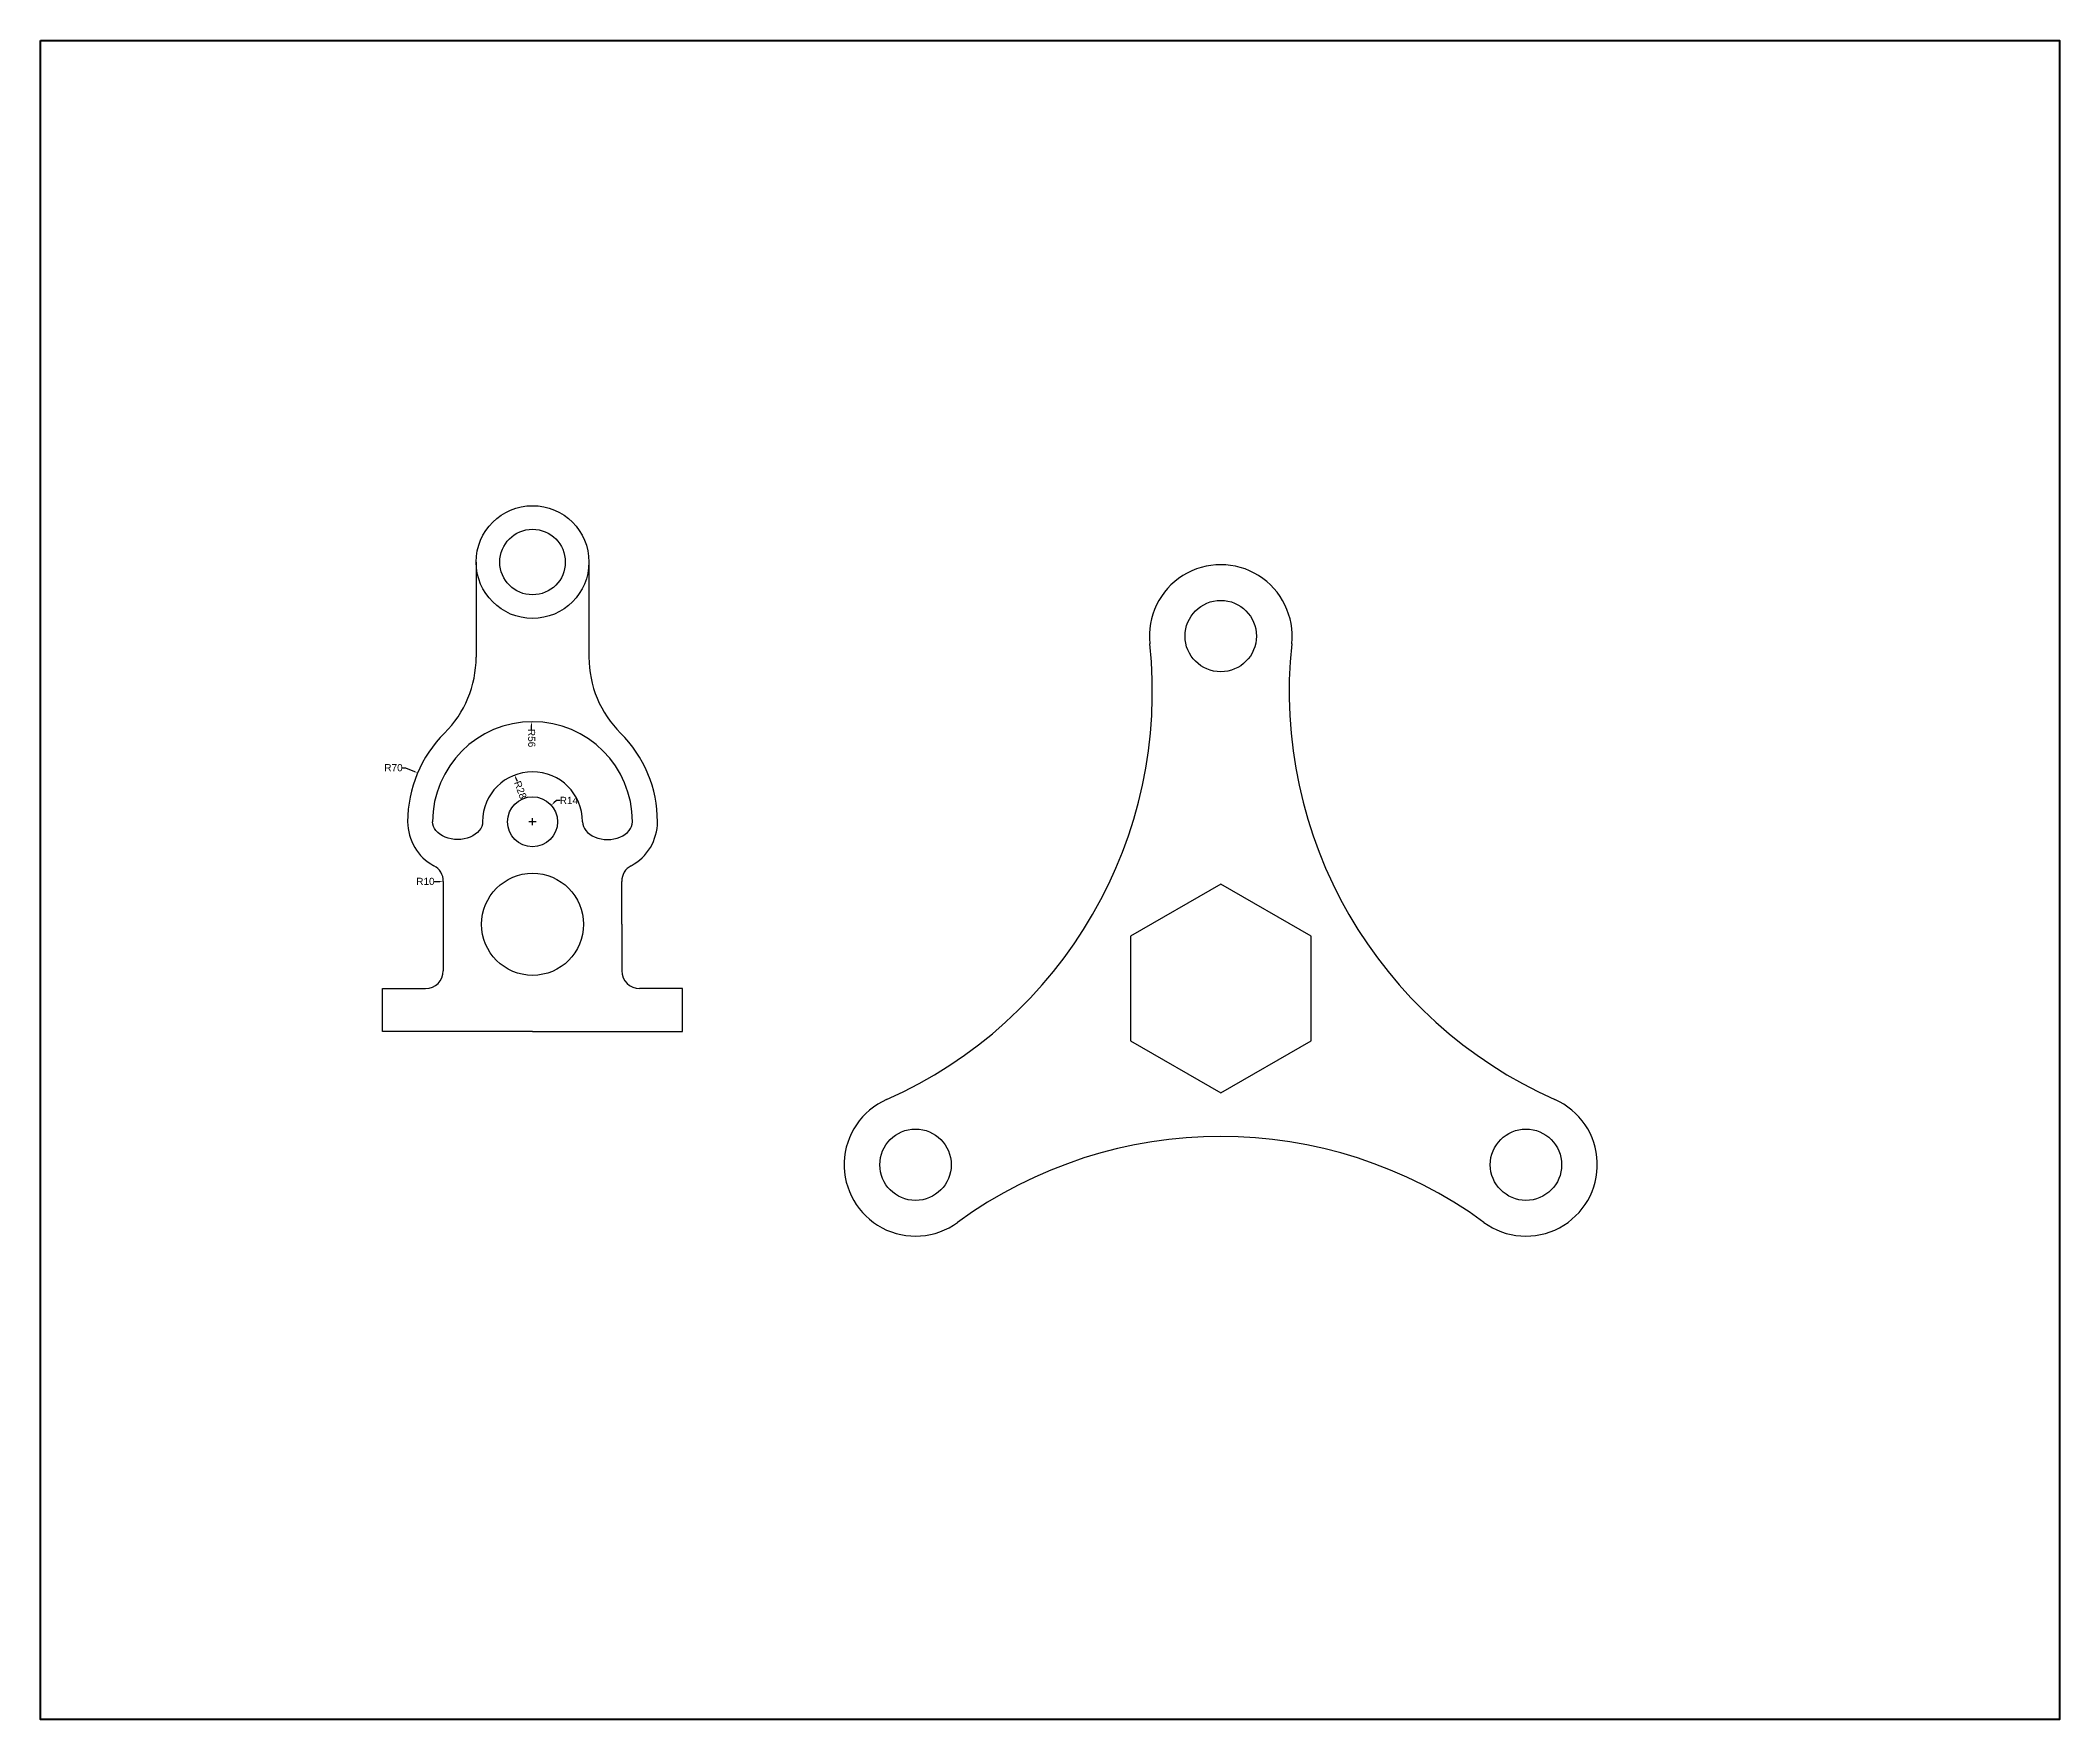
# Model space of a CAD drawing. Header units: inches. Extents: x -120 to 4750, y -697 to 1577.
# Drawn here: x 2114 to 3246, y -682 to 259 of the extents above; entities that cross this region are included whole.
import ezdxf

# ---------------------------------------------------------------- set-up
doc = ezdxf.new("R2010")
doc.units = ezdxf.units.IN
doc.header["$MEASUREMENT"] = 0
doc.styles.get("Standard").update_dxf_attribs({"font": 'arial.ttf'})
doc.linetypes.add('TRACKS', pattern='A,0.15,[130,ltypeshp.shx,S=0.25,R=0,X=0,Y=0],0.15', length=0.3)
doc.dimstyles.get("Standard").update_dxf_attribs({"dimtxt": 4, "dimasz": 2, "dimexe": 0.18, "dimexo": 0.0625, "dimgap": 0.09, "dimtad": 0, "dimtoh": 1, "dimdec": 1, "dimdsep": 46, "dimtxsty": 'Standard', "dimcen": 2, "dimse1": 1, "dimse2": 1, "dimadec": 0, "dimazin": 0, "dimtfac": 1, "dimtdec": 1, "dimtofl": 0, "dimtmove": 0, "dimatfit": 3, "dimfxl": 1, "dimtolj": 1, "dimtzin": 0, "dimarcsym": 0})

msp = doc.modelspace()

# ---------------------------------------------------------------- blocks, each defined once
blk = doc.blocks.new('*D7')
at = {"color": 0, "linetype": 'Continuous', "lineweight": -2, "transparency": 16777216}
blk.add_line((2334.7, -212), (2337.8, -212), dxfattribs=at)
at = {"color": 0, "linetype": 'Continuous', "transparency": 16777216}
blk.add_solid([(2337.8, -211.7), (2337.8, -212.3), (2339.8, -212)], dxfattribs=at)
at = {"layer": 'Defpoints', "color": 0, "linetype": 'Continuous', "transparency": 16777216}
for p in [(2329.8, -212), (2339.8, -212)]:
    blk.add_point(p, dxfattribs=at)
at = {"color": 0, "linetype": 'Continuous', "transparency": 16777216, "insert": (2329.8, -212), "char_height": 4, "attachment_point": 5}
blk.add_mtext('\\A1;R10', dxfattribs=at)
blk = doc.blocks.new('*D8')
at = {"color": 0, "linetype": 'Continuous', "lineweight": -2, "transparency": 16777216}
for p, q in [((2403.3, -166.6), (2401.8, -168)), ((2405.3, -166.6), (2403.3, -166.6)), ((2387.8, -178.5), (2391.8, -178.5)), ((2389.8, -180.5), (2389.8, -176.5))]:
    blk.add_line(p, q, dxfattribs=at)
at = {"color": 0, "linetype": 'Continuous', "transparency": 16777216}
blk.add_solid([(2401.6, -167.7), (2402, -168.2), (2400.3, -169.3)], dxfattribs=at)
at = {"layer": 'Defpoints', "color": 0, "linetype": 'Continuous', "transparency": 16777216}
for p in [(2400.3, -169.3), (2389.8, -178.5)]:
    blk.add_point(p, dxfattribs=at)
at = {"color": 0, "linetype": 'Continuous', "transparency": 16777216, "insert": (2410.2, -166.6), "char_height": 4, "attachment_point": 5}
blk.add_mtext('\\A1;R14', dxfattribs=at)
blk = doc.blocks.new('*D9')
at = {"color": 0, "linetype": 'Continuous', "lineweight": -2, "transparency": 16777216}
blk.add_line((2381.3, -156.1), (2380.6, -154.3), dxfattribs=at)
at = {"color": 0, "linetype": 'Continuous', "transparency": 16777216}
blk.add_solid([(2380.9, -154.1), (2380.2, -154.4), (2379.8, -152.4)], dxfattribs=at)
at = {"layer": 'Defpoints', "color": 0, "linetype": 'Continuous', "transparency": 16777216}
for p in [(2379.8, -152.4), (2389.8, -178.5)]:
    blk.add_point(p, dxfattribs=at)
at = {"color": 0, "linetype": 'Continuous', "transparency": 16777216, "insert": (2383, -160.7), "char_height": 4, "attachment_point": 5, "rotation": 290.8927}
blk.add_mtext('\\A1;R28', dxfattribs=at)
blk = doc.blocks.new('*D10')
at = {"color": 0, "linetype": 'Continuous', "lineweight": -2, "transparency": 16777216}
blk.add_line((2389.3, -126.9), (2389.3, -124.6), dxfattribs=at)
at = {"color": 0, "linetype": 'Continuous', "transparency": 16777216}
blk.add_solid([(2389.6, -124.5), (2388.9, -124.6), (2389.2, -122.6)], dxfattribs=at)
at = {"layer": 'Defpoints', "color": 0, "linetype": 'Continuous', "transparency": 16777216}
for p in [(2389.2, -122.6), (2389.8, -178.5)]:
    blk.add_point(p, dxfattribs=at)
at = {"color": 0, "linetype": 'Continuous', "transparency": 16777216, "insert": (2389.3, -131.7), "char_height": 4, "attachment_point": 5, "rotation": 270.6111}
blk.add_mtext('\\A1;R56', dxfattribs=at)
blk = doc.blocks.new('*D11')
at = {"color": 0, "linetype": 'Continuous', "lineweight": -2, "transparency": 16777216}
for p, q in [((2316.7, -148.3), (2318.7, -148.3)), ((2318.7, -148.3), (2323.6, -150.4)), ((2387.8, -178.5), (2391.8, -178.5)), ((2389.8, -180.5), (2389.8, -176.5))]:
    blk.add_line(p, q, dxfattribs=at)
at = {"color": 0, "linetype": 'Continuous', "transparency": 16777216}
blk.add_solid([(2323.7, -150.1), (2323.4, -150.7), (2325.4, -151.1)], dxfattribs=at)
at = {"layer": 'Defpoints', "color": 0, "linetype": 'Continuous', "transparency": 16777216}
for p in [(2325.4, -151.1), (2389.8, -178.5)]:
    blk.add_point(p, dxfattribs=at)
at = {"color": 0, "linetype": 'Continuous', "transparency": 16777216, "insert": (2311.9, -148.3), "char_height": 4, "attachment_point": 5}
blk.add_mtext('\\A1;R70', dxfattribs=at)

# ---------------------------------------------------------------- dimensions: what is measured, and where the dimension line sits
at = {"linetype": 'Continuous'}
for center, mpoint, picture, middle in [((2389.83, -178.55), (2389.23, -122.55), '*D10', (2389.33, -131.74)), ((2389.83, -178.55), (2325.42, -151.14), '*D11', (2311.87, -148.3)), ((2389.83, -178.55), (2379.85, -152.39), '*D9', (2383.01, -160.68)), ((2329.83, -212.01), (2339.83, -212.01), '*D7', (2329.83, -212.01))]:
    dim = msp.add_radius_dim(center=center, mpoint=mpoint, dimstyle='Standard', dxfattribs=at)
    dim.commit()
    dim.dimension.update_dxf_attribs({"geometry": picture, "text_midpoint": middle, "dimtype": 164})
dim = msp.add_radius_dim(center=(2389.83, -178.55), mpoint=(2400.33, -169.28), dimstyle='Standard', dxfattribs=at)
dim.commit()
dim.dimension.update_dxf_attribs({"geometry": '*D8', "text_midpoint": (2410.19, -166.64)})

# ---------------------------------------------------------------- linework, layer by layer
for p, q in [((2358.23, -33.05), (2358.23, -86.3)), ((2421.43, -33.05), (2421.43, -86.3)), ((2339.83, -212.01), (2339.83, -262.05)), ((2439.83, -236.05), (2439.83, -212.01)), ((2439.83, -236.05), (2439.83, -262.05)), ((2305.83, -296.05), (2305.83, -272.05)), ((2305.83, -272.05), (2329.83, -272.05)), ((2473.83, -272.05), (2449.83, -272.05)), ((2473.83, -296.05), (2473.83, -272.05)), ((2389.83, -296.05), (2305.83, -296.05)), ((2389.83, -296.05), (2473.83, -296.05))]:
    msp.add_line(p, q)
at = {"color": 240, "linetype": 'TRACKS', "lineweight": 50, "true_color": 0xed1f24}
msp.add_lwpolyline([(2114.03, 259.3), (3245.57, 259.3), (3245.57, -681.71), (2114.03, -681.71)], close=True, dxfattribs=at)
msp.add_lwpolyline([(2775.48, -330.52), (2826.15, -301.27), (2826.15, -242.77), (2775.48, -213.52), (2724.82, -242.77), (2724.82, -301.27)], close=True)
for centre, radius in [((2389.83, -33.05), 31.6), ((2389.83, -33.05), 18.35), ((2775.48, -74.52), 20), ((2389.83, -178.55), 14), ((2389.83, -236.05), 28.6), ((2604.44, -370.77), 20), ((2946.52, -370.77), 20)]:
    msp.add_circle(centre, radius)
for centre, radius, start, end in [((2775.48, -74.52), 40, 353.85767, 186.14233), ((2487.15, -105.55), 250, 293.85767, 6.14233), ((3063.82, -105.55), 250, 173.85767, 246.14233), ((2298.23, -86.3), 60, 314.79848, 0), ((2481.43, -86.3), 60, 180, 225.20152), ((2389.83, -178.55), 56, 0, 180), ((2389.83, -178.55), 70, 134.79848, 180), ((2389.83, -178.55), 70, 0, 45.20152), ((2389.83, -178.55), 28, 0, 180), ((2347.83, -178.55), 28, 180, 241.72629), ((2431.83, -178.55), 28, 298.27371, 360), ((2329.83, -212.01), 10, 0, 61.72629), ((2449.83, -212.01), 10, 118.27371, 180), ((2329.83, -262.05), 10, 270, 0), ((2449.83, -262.05), 10, 180, 270), ((2604.44, -370.77), 40, 113.85767, 306.14233), ((2946.52, -370.77), 40, 233.85767, 66.14233), ((2775.48, -604.96), 250, 53.85767, 126.14233)]:
    msp.add_arc(centre, radius, start, end)
at = {"extrusion": (0, 0, -1)}
msp.add_ellipse((2347.83, -178.55), major_axis=(14, 0), ratio=0.7142857, start_param=0, end_param=3.1415927, dxfattribs=at)
msp.add_ellipse((2431.83, -178.55), major_axis=(-14, 0), ratio=0.7142857, start_param=0, end_param=3.1415927)

msp.set_redraw_order([(e.dxf.handle, doc.entitydb.next_handle()) for e in msp.query("TEXT MTEXT ATTDEF DIMENSION ARC_DIMENSION")])  # texts and dimensions are drawn at this point

doc.saveas('drawing.dxf')
